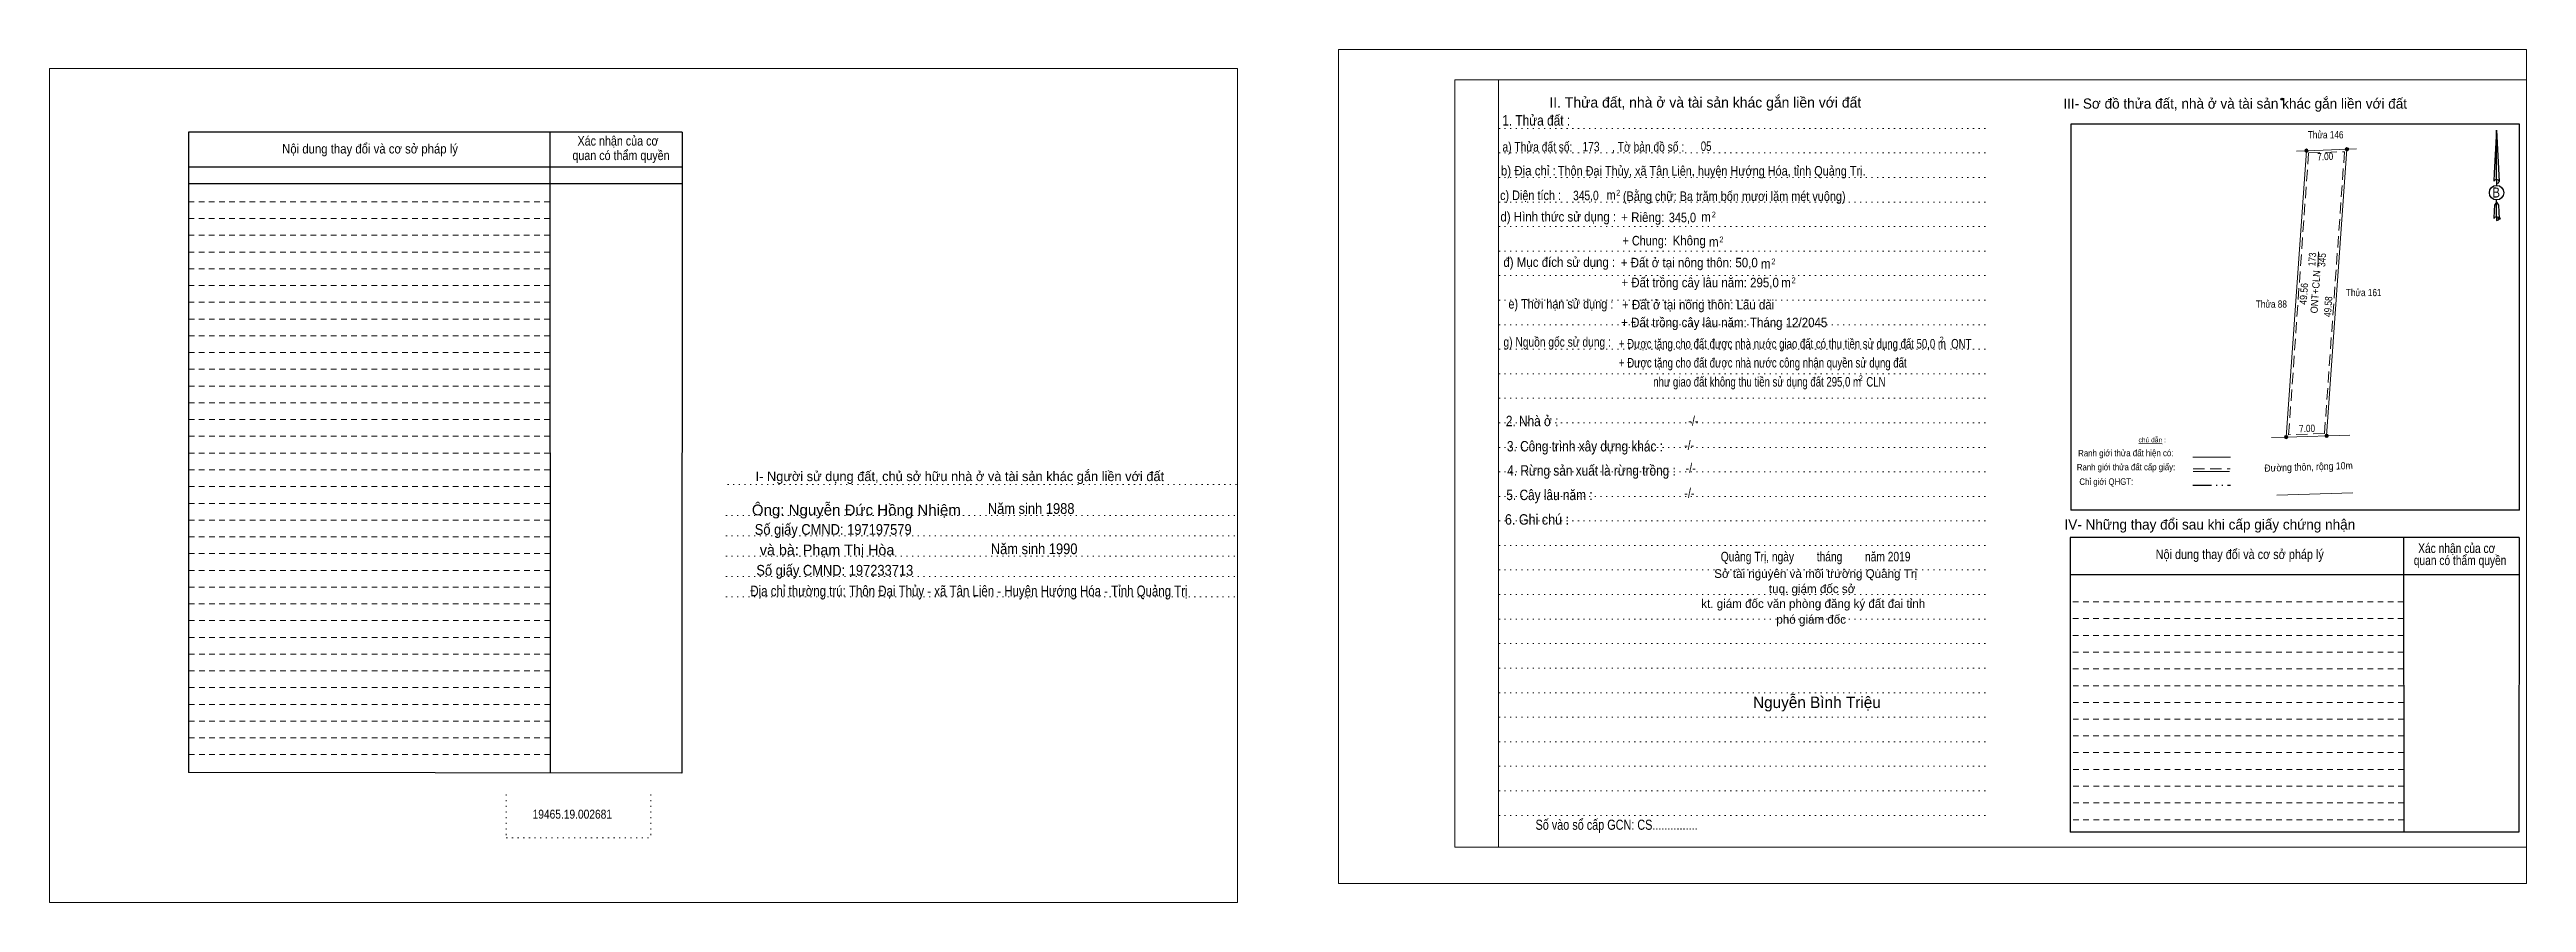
# Model space of a CAD drawing. Header units: metres. Extents: x 550329 to 551621, y 1838551 to 1839359.
# Drawn here: x 551190.3 to 551618.2, y 1839183.9 to 1839331.2 of the extents above; entities that cross this region are included whole.
import ezdxf
from ezdxf.enums import TextEntityAlignment as Align

# ---------------------------------------------------------------- set-up
doc = ezdxf.new("R2010")
doc.units = ezdxf.units.M
doc.header["$LTSCALE"] = 0.65
doc.header["$PDMODE"] = 32
doc.header["$PDSIZE"] = 0.325
for name, pattern in [('DASH_DOUBLE_DOT', [9.2, 5, -1.2, 0.3, -1.2, 0.3, -1.2]), ('DOTTED', [1.5, 0.3, -1.2]), ('MEDIUM_DASHED', [4.5, 3, -1.5]), ('SHORT_DASHED', [2.7, 1.5, -1.2])]:
    doc.linetypes.add(name, pattern=pattern)
for name, color, linetype, lineweight in [('1', 7, 'DOTTED', 13), ('10', 7, 'Continuous', 13), ('18', 7, 'Continuous', 25), ('2', 7, 'SHORT_DASHED', 13), ('28', 7, 'Continuous', 25), ('55', 7, 'Continuous', 13)]:
    doc.layers.add(name, color=color, linetype=linetype, lineweight=lineweight)

msp = doc.modelspace()

# ---------------------------------------------------------------- texts
at = {"layer": '10', "width": 0.85}
for s, p in [('Thửa 146', (551583.53, 1839315.84)), ('Thửa 161', (551590.105, 1839288.6)), ('Thửa 88', (551574.155, 1839286.61))]:
    msp.add_text(s, height=1.25, dxfattribs=at).set_placement(p, align=Align.CENTER)
at = {"layer": '10'}
for s, height, rotation, width, p in [('7.00', 1.25, 1.956, 0.85, (551583.4737, 1839312.0786)), ('173', 1.25, 85.941, 0.85, (551581.8256, 1839294.9058)), ('345', 1.25, 85.941, 0.85, (551583.5163, 1839294.8058)), ('49.56', 1.249, 85.939, 0.9, (551580.3714, 1839288.9508)), ('ONT+CLN', 1.25, 85.941, 0.95, (551582.3858, 1839289.3058)), ('49.58', 1.25, 85.941, 0.85, (551584.5699, 1839286.7408)), ('7.00', 1.25, 1.782, 0.85, (551580.3406, 1839265.1342)), ('Đường thôn, rộng 10m', 1.25, 1.782, 0.9, (551580.5906, 1839258.5118))]:
    msp.add_text(s, height=height, rotation=rotation, dxfattribs=dict(at, width=width)).set_placement(p, align=Align.CENTER)
at = {"layer": '18'}
for s, height, width, p in [('1. Thửa đất :', 1.8, 0.85, (551447.145, 1839318.05)), ('a) Thửa đất số:              , Tờ bản đồ số : ', 1.65, 0.8, (551457.26, 1839313.55)), ('05', 1.65, 0.75, (551476.505, 1839313.67)), ('b) Địa chỉ : ', 1.65, 0.9, (551446.07, 1839309.43)), ('Thôn Đại Thủy, xã Tân Liên, huyện Hướng Hóa, tỉnh Quảng Trị.', 1.65, 0.85, (551477.465, 1839309.41)), ('173', 1.65, 0.8, (551456.625, 1839313.59)), ('c) Diện tích :                                                   ', 1.65, 0.85, (551459.455, 1839305.19)), ('345,0', 1.65, 0.8, (551455.735, 1839305.15)), ('2', 1, 0.75, (551461.325, 1839305.95)), ('(Bằng chữ: Ba trăm bốn mươi lăm mét vuông)', 1.65, 0.85, (551481.365, 1839305.03)), ('B', 1.728, 0.85, (551612.985, 1839305.63)), ('d) Hình thức sử dụng :', 1.65, 0.9, (551450.955, 1839301.49)), (' m', 1.65, 0.85, (551459.825, 1839305.23)), ('+ Riêng: ', 1.65, 0.9, (551465.845, 1839301.41)), ('345,0', 1.65, 0.85, (551472.415, 1839301.35)), (' m', 1.65, 0.9, (551476.215, 1839301.47)), ('2', 1, 0.8, (551477.83, 1839302.19)), ('       + Chung:', 1.65, 0.85, (551464.07, 1839297.35)), ('Không', 1.65, 0.9, (551473.58, 1839297.37)), (' m', 1.65, 0.9, (551477.555, 1839297.17)), ('2', 1, 0.8, (551479.15, 1839297.89)), ('đ) Mục đích sử dụng :', 1.65, 0.9, (551451.135, 1839293.65)), ('+ Đất ở tại nông thôn: 50,0', 1.65, 0.9, (551473.595, 1839293.57)), (' m', 1.65, 0.9, (551486.535, 1839293.37)), ('2', 1, 0.8, (551488.13, 1839294.09)), ('+ Đất trồng cây lâu năm: 295,0', 1.65, 0.9, (551475.465, 1839290.13)), (' m', 1.65, 0.9, (551490.025, 1839290.11)), ('2', 1, 0.8, (551491.62, 1839290.83)), ('e) Thời hạn sử dụng :', 1.65, 0.85, (551451.405, 1839286.45)), ('+ Đất ở tại nông thôn: Lâu dài', 1.65, 0.9, (551475.12, 1839286.31)), ('g) Nguồn gốc sử dụng :', 1.65, 0.8, (551450.77, 1839279.87)), ('+ Được tặng cho đất được nhà nước giao đất có thu tiền sử dụng đất 50,0 m  ONT', 1.65, 0.75, (551491.88, 1839279.56)), ('+ Đất trồng cây lâu năm: Tháng 12/2045', 1.65, 0.9, (551479.635, 1839283.23)), ('2', 1, 0.8, (551517.19, 1839280.61)), ('+ Được tặng cho đất được nhà nước công nhận quyền sử dụng đất', 1.65, 0.75, (551486.295, 1839276.28)), ('như giao đất không thu tiền sử dụng đất 295,0 m  CLN', 1.65, 0.75, (551487.425, 1839272.99)), ('2', 1, 0.8, (551503.22, 1839273.93)), ('2. Nhà ở :', 1.8, 0.85, (551446.445, 1839266.15)), ('3. Công trình xây dựng khác :', 1.8, 0.85, (551455.57, 1839261.79)), ('4. Rừng sản xuất là rừng trồng :', 1.8, 0.85, (551456.705, 1839257.61)), ('5. Cây lâu năm :', 1.8, 0.85, (551449.44, 1839253.39)), ('6. Ghi chú :', 1.8, 0.9, (551447.285, 1839249.15)), ('Quảng Trị, ngày        tháng        năm 2019', 1.65, 0.8, (551495.42, 1839242.81)), ('19465.19.002681', 1.55, 0.85, (551280.63, 1839198.39)), ('Số vào sổ cấp GCN: CS...............', 1.75, 0.8, (551461.03, 1839196.47))]:
    msp.add_text(s, height=height, dxfattribs=dict(at, width=width)).set_placement(p, align=Align.CENTER)
for s, height, p in [('II. Thửa đất, nhà ở và tài sản khác gắn liền với đất', 1.8, (551476.36, 1839321.15)), ('Sở tài nguyên và môi trường Quảng Trị', 1.5, (551495.44, 1839239.95)), ('tuq. giám đốc sở', 1.5, (551494.81, 1839237.33)), ('kt. giám đốc văn phòng đăng ký đất đai tỉnh', 1.5, (551495.005, 1839234.77)), ('phó giám đốc', 1.5, (551494.655, 1839232.05)), ('Nguyễn Bình Triệu', 1.98, (551495.645, 1839217.49))]:
    msp.add_text(s, height=height, dxfattribs=at).set_placement(p, align=Align.CENTER)
at = {"layer": '2'}
for s, width, p in [('Xác nhận của cơ', 0.85, (551288.525, 1839314.59)), ('Xác nhận của cơ', 0.85, (551288.525, 1839314.59)), ('Nội dung thay đổi và cơ sở pháp lý', 0.9, (551245.69, 1839313.23)), ('Nội dung thay đổi và cơ sở pháp lý', 0.9, (551245.69, 1839313.23)), (' quan có thẩm quyền', 0.85, (551288.785, 1839312.09)), (' quan có thẩm quyền', 0.85, (551288.785, 1839312.09))]:
    msp.add_text(s, height=1.63, dxfattribs=dict(at, width=width)).set_placement(p, align=Align.CENTER)
at = {"layer": '28'}
for s, height, p in [('III- Sơ đồ thửa đất, nhà ở và tài sản khác gắn liền với đất', 1.75, (551567.9, 1839320.97)), ('I- Người sử dụng đất, chủ sở hữu nhà ở và tài sản khác gắn liền với đất', 1.653, (551347.585, 1839256.67)), ('IV- Những thay đổi sau khi cấp giấy chứng nhận', 1.75, (551563.525, 1839248.31)), ('và bà: Phạm Thị Hòa', 1.85, (551324.64, 1839243.86))]:
    msp.add_text(s, height=height, dxfattribs=at).set_placement(p, align=Align.CENTER)
for s, height, width, p in [('-/-', 1.65, 0.85, (551474.315, 1839266.25)), ('-/-', 1.65, 0.85, (551473.575, 1839262.05)), ('-/-', 1.65, 0.85, (551473.835, 1839258.11)), ('-/-', 1.65, 0.85, (551473.625, 1839253.79)), ('Ông: Nguyễn Đức Hồng Nhiệm', 1.85, 1.05, (551329.7, 1839250.77)), ('Năm sinh 1988', 1.85, 0.9, (551359.9, 1839251.01)), ('Số giấy CMND: 197197579', 1.85, 0.9, (551325.7, 1839247.4)), ('Năm sinh 1990', 1.85, 0.9, (551360.415, 1839244.06)), ('Nội dung thay đổi và cơ sở pháp lý', 1.65, 0.85, (551568.69, 1839243.21)), (' quan có thẩm quyền', 1.65, 0.8, (551606.505, 1839242.17)), ('Xác nhận của cơ', 1.65, 0.8, (551606.175, 1839244.25)), ('Địa chỉ thường trú: Thôn Đại Thủy - xã Tân Liên - Huyện Hướng Hóa - Tỉnh Quảng Trị', 1.85, 0.8, (551349.155, 1839236.78)), ('Số giấy CMND: 197233713', 1.85, 0.9, (551325.975, 1839240.35))]:
    msp.add_text(s, height=height, dxfattribs=dict(at, width=width)).set_placement(p, align=Align.CENTER)
at = {"layer": '55'}
msp.add_text('chú dẫn :', height=0.8323, rotation=359.976, dxfattribs=at).set_placement((551553.5648, 1839263.3688), align=Align.CENTER)
at = {"layer": '55', "width": 0.9}
for s, height, p in [('Ranh giới thửa đất cấp giấy:', 1.12, (551549.0438, 1839258.5281)), ('Ranh giới thửa đất hiện có:', 1.13, (551549.0038, 1839260.9476)), ('Chỉ giới QHGT:', 1.125, (551545.6388, 1839256.0204))]:
    msp.add_text(s, height=height, rotation=0.127, dxfattribs=at).set_placement(p, align=Align.CENTER)

# ---------------------------------------------------------------- hatches: boundary and pattern name
at = {"layer": '10'}
for points in [[(551580.51, 1839313.71, 1), (551579.91, 1839313.71, 1)], [(551587.51, 1839313.95, 1), (551586.91, 1839313.95, 1)], [(551577, 1839264.27, 1), (551576.4, 1839264.27, 1)], [(551584, 1839264.49, 1), (551583.4, 1839264.49, 1)]]:
    msp.add_hatch(color=256, dxfattribs=at).paths.add_polyline_path(points)

# ---------------------------------------------------------------- linework, layer by layer
at = {"layer": '1', "linetype": 'Continuous'}
for p, q in [((551433.12, 1839325.97), (551618.22, 1839325.97)), ((551433.12, 1839325.97), (551433.12, 1839193.47)), ((551618.22, 1839325.97), (551618.22, 1839192.35)), ((551433.12, 1839193.47), (551618.22, 1839193.47))]:
    msp.add_line(p, q, dxfattribs=at)
at = {"layer": '1'}
for p, q in [((551440.62, 1839325.97), (551440.62, 1839193.47)), ((551440.62, 1839325.97), (551440.62, 1839193.47)), ((551440.7, 1839317.55), (551525.24, 1839317.55)), ((551440.7, 1839313.33), (551525.24, 1839313.33)), ((551440.7, 1839309.09), (551525.24, 1839309.09)), ((551440.7, 1839304.85), (551525.24, 1839304.85)), ((551440.7, 1839300.61), (551525.24, 1839300.61)), ((551440.7, 1839296.37), (551525.24, 1839296.37)), ((551440.7, 1839292.15), (551525.24, 1839292.15)), ((551440.7, 1839287.91), (551525.24, 1839287.91)), ((551440.7, 1839283.67), (551525.24, 1839283.67)), ((551440.7, 1839279.43), (551525.24, 1839279.43)), ((551440.7, 1839275.21), (551525.24, 1839275.21)), ((551440.7, 1839270.97), (551525.24, 1839270.97)), ((551440.7, 1839266.73), (551525.24, 1839266.73)), ((551440.7, 1839262.49), (551525.24, 1839262.49)), ((551307.45, 1839256.11), (551395.51, 1839256.11)), ((551440.7, 1839258.25), (551525.24, 1839258.25)), ((551440.7, 1839254.03), (551525.24, 1839254.03)), ((551307.16, 1839250.71), (551395.21, 1839250.71)), ((551307.16, 1839247.21), (551395.21, 1839247.21)), ((551440.7, 1839249.79), (551525.24, 1839249.79)), ((551307.16, 1839243.71), (551395.21, 1839243.71)), ((551440.7, 1839245.55), (551525.24, 1839245.55)), ((551307.16, 1839240.21), (551395.21, 1839240.21)), ((551440.7, 1839241.33), (551525.24, 1839241.33)), ((551307.16, 1839236.71), (551395.21, 1839236.71)), ((551440.7, 1839237.09), (551525.24, 1839237.09)), ((551440.7, 1839232.83), (551525.24, 1839232.83)), ((551440.7, 1839228.61), (551525.24, 1839228.61)), ((551440.7, 1839224.39), (551525.24, 1839224.39)), ((551440.7, 1839220.13), (551525.24, 1839220.13)), ((551440.7, 1839215.89), (551525.24, 1839215.89)), ((551440.7, 1839211.67), (551525.24, 1839211.67)), ((551440.7, 1839207.43), (551525.24, 1839207.43)), ((551269.23, 1839202.57), (551269.23, 1839195.07)), ((551294.21, 1839202.57), (551294.21, 1839195.07)), ((551440.7, 1839203.19), (551525.24, 1839203.19)), ((551440.7, 1839198.95), (551525.24, 1839198.95)), ((551269.23, 1839195.07), (551294.21, 1839195.07))]:
    msp.add_line(p, q, dxfattribs=at)
at = {"layer": '1', "linetype": 'Continuous'}
for points in [[(551413.02, 1839187.17), (551618.22, 1839187.17), (551618.22, 1839331.17), (551413.02, 1839331.17)], [(551190.32, 1839183.93), (551395.52, 1839183.93), (551395.52, 1839327.93), (551190.32, 1839327.93)], [(551190.32, 1839327.93), (551395.52, 1839327.93), (551395.52, 1839183.93), (551190.32, 1839183.93)], [(551190.32, 1839183.93), (551395.52, 1839183.93), (551395.52, 1839327.93), (551190.32, 1839327.93)], [(551440.62, 1839325.97), (551618.22, 1839325.97), (551618.22, 1839193.47), (551440.62, 1839193.47)]]:
    msp.add_lwpolyline(points, close=True, dxfattribs=at)
at = {"layer": '10'}
for p, q in [((551576.7, 1839264.27), (551580.21, 1839313.71)), ((551578.49, 1839313.65), (551580.21, 1839313.71)), ((551580.21, 1839313.71), (551588.83, 1839314.01)), ((551587.21, 1839313.95), (551583.7, 1839264.49)), ((551582.31, 1839296.23), (551582.16, 1839293.61)), ((551576.7, 1839264.27), (551574.18, 1839264.19)), ((551587.7, 1839264.62), (551576.7, 1839264.27)), ((551588.24, 1839254.62), (551575.1, 1839254.22))]:
    msp.add_line(p, q, dxfattribs=at)
at = {"layer": '10', "linetype": 'MEDIUM_DASHED'}
msp.add_lwpolyline([(551586.78, 1839313.54), (551583.33, 1839264.88), (551577.13, 1839264.68), (551580.58, 1839313.32)], close=True, dxfattribs=at)
at = {"layer": '10'}
for centre in [(551580.21, 1839313.71), (551587.21, 1839313.95), (551576.7, 1839264.27), (551583.7, 1839264.49)]:
    msp.add_circle(centre, 0.3, dxfattribs=at)
at = {"layer": '18'}
for p, q in [((551613.04, 1839317.27), (551613.5, 1839308.41)), ((551613.04, 1839317.27), (551613.5, 1839308.41)), ((551613.04, 1839317.27), (551613.5, 1839308.41)), ((551612.66, 1839309.81), (551612.58, 1839308.43)), ((551613.04, 1839308.71), (551613.04, 1839308.37)), ((551613.04, 1839308.37), (551613.04, 1839308.11)), ((551613.04, 1839308.11), (551613.04, 1839307.77)), ((551613.04, 1839308.11), (551613.04, 1839307.77)), ((551613.04, 1839308.11), (551613.04, 1839307.77)), ((551613.5, 1839308.41), (551613.5, 1839308.43)), ((551613.04, 1839304.81), (551613.04, 1839305.21)), ((551613.04, 1839304.81), (551613.04, 1839305.21)), ((551613.04, 1839304.81), (551613.04, 1839305.21)), ((551613.04, 1839304.81), (551613.38, 1839304.31)), ((551613.04, 1839304.81), (551613.38, 1839304.31)), ((551613.04, 1839304.81), (551613.38, 1839304.31)), ((551613.38, 1839304.31), (551613.5, 1839302.01)), ((551613.38, 1839304.31), (551613.5, 1839302.01)), ((551613.38, 1839304.31), (551613.5, 1839302.01)), ((551613.04, 1839302.31), (551613.04, 1839301.97)), ((551613.04, 1839301.97), (551613.04, 1839301.71))]:
    msp.add_line(p, q, dxfattribs=at)
for points in [[(551613.04, 1839308.71), (551613.04, 1839317.27), (551612.66, 1839309.81)], [(551613.04, 1839302.31), (551613.04, 1839304.81), (551612.7, 1839304.31), (551612.66, 1839303.37), (551612.58, 1839302.01)]]:
    msp.add_lwpolyline(points, dxfattribs=at)
msp.add_ellipse((551613.0536, 1839306.4597), major_axis=(0, 1.258), ratio=0.983453, dxfattribs=at)
for centre, start_param, end_param in [((551613.054, 1839308.3982), 1.57079633, 3.07445202), ((551613.054, 1839308.3982), 0.06714063, 1.57079633), ((551613.054, 1839308.3982), 4.71238898, 6.28318531), ((551613.054, 1839301.9777), 2.49106941, 3.07427841), ((551613.054, 1839301.9777), 1.57079633, 2.49106941), ((551613.054, 1839301.9777), 0.06714063, 1.57079633), ((551613.054, 1839301.9777), 4.71238898, 6.28318531)]:
    msp.add_ellipse(centre, major_axis=(0.4535, 0), ratio=0.655448, start_param=start_param, end_param=end_param, dxfattribs=at)
msp.add_point((551613.5, 1839302.01), dxfattribs=at)
at = {"layer": '2', "linetype": 'Continuous', "lineweight": 25}
for p, q in [((551299.59, 1839316.89), (551214.32, 1839316.89)), ((551214.32, 1839316.89), (551214.32, 1839206.37)), ((551276.75, 1839316.89), (551276.78, 1839206.29)), ((551299.59, 1839310.85), (551214.43, 1839310.85)), ((551299.59, 1839307.97), (551214.43, 1839307.97))]:
    msp.add_line(p, q, dxfattribs=at)
at = {"layer": '2'}
for p, q in [((551276.75, 1839304.89), (551214.31, 1839304.89)), ((551276.75, 1839302.01), (551214.31, 1839302.01)), ((551276.75, 1839302.01), (551214.32, 1839302.01)), ((551276.75, 1839299.11), (551214.32, 1839299.11)), ((551276.75, 1839296.21), (551214.32, 1839296.21)), ((551276.75, 1839293.33), (551214.32, 1839293.33)), ((551276.75, 1839290.43), (551214.32, 1839290.43)), ((551276.75, 1839287.55), (551214.32, 1839287.55)), ((551276.76, 1839284.65), (551214.32, 1839284.65)), ((551276.76, 1839281.75), (551214.32, 1839281.75)), ((551276.76, 1839278.87), (551214.32, 1839278.87)), ((551276.77, 1839275.97), (551214.32, 1839275.97)), ((551276.77, 1839273.07), (551214.32, 1839273.07)), ((551276.77, 1839270.19), (551214.32, 1839270.19)), ((551276.77, 1839267.29), (551214.32, 1839267.29)), ((551276.77, 1839264.41), (551214.32, 1839264.41)), ((551276.77, 1839261.51), (551214.32, 1839261.51)), ((551276.77, 1839258.61), (551214.32, 1839258.61)), ((551276.77, 1839255.73), (551214.32, 1839255.73)), ((551276.77, 1839252.83), (551214.32, 1839252.83)), ((551276.77, 1839249.93), (551214.32, 1839249.93)), ((551276.77, 1839247.05), (551214.32, 1839247.05)), ((551276.78, 1839244.15), (551214.32, 1839244.15)), ((551276.78, 1839241.25), (551214.32, 1839241.25)), ((551276.78, 1839238.37), (551214.32, 1839238.37)), ((551276.78, 1839235.47), (551214.32, 1839235.47)), ((551276.79, 1839232.59), (551214.32, 1839232.59)), ((551597, 1839232.93), (551539.42, 1839232.93)), ((551597, 1839230.03), (551539.42, 1839230.03)), ((551276.79, 1839229.69), (551214.32, 1839229.69)), ((551276.79, 1839226.79), (551214.32, 1839226.79)), ((551597, 1839227.13), (551539.42, 1839227.13)), ((551276.79, 1839223.91), (551214.32, 1839223.91)), ((551597, 1839224.25), (551539.42, 1839224.25)), ((551597.02, 1839221.35), (551539.42, 1839221.35)), ((551276.79, 1839221.01), (551214.32, 1839221.01)), ((551276.79, 1839218.11), (551214.32, 1839218.11)), ((551597.02, 1839218.47), (551539.42, 1839218.47)), ((551276.79, 1839215.23), (551214.32, 1839215.23)), ((551597.02, 1839215.57), (551539.42, 1839215.57)), ((551597.02, 1839212.67), (551539.42, 1839212.67)), ((551276.79, 1839212.33), (551214.32, 1839212.33)), ((551276.79, 1839209.45), (551214.32, 1839209.45)), ((551597.02, 1839209.79), (551539.42, 1839209.79)), ((551597.04, 1839206.89), (551539.42, 1839206.89)), ((551597.04, 1839203.99), (551539.42, 1839203.99)), ((551597.04, 1839201.11), (551539.42, 1839201.11)), ((551597.04, 1839198.21), (551539.42, 1839198.21))]:
    msp.add_line(p, q, dxfattribs=at)
at = {"layer": '2', "linetype": 'Continuous', "lineweight": 25}
msp.add_lwpolyline([(551299.59, 1839316.89), (551299.54, 1839206.25), (551214.32, 1839206.37)], dxfattribs=at)
at = {"layer": '28'}
for p, q in [((551539.5, 1839318.29), (551539.5, 1839251.65)), ((551617.02, 1839251.65), (551539.5, 1839251.65)), ((551597, 1839246.95), (551597.04, 1839196.07)), ((551616.94, 1839246.95), (551616.9, 1839196.07)), ((551616.94, 1839240.49), (551539.42, 1839240.49)), ((551616.9, 1839196.07), (551539.42, 1839196.07))]:
    msp.add_line(p, q, dxfattribs=at)
at = {"layer": '28', "linetype": 'SHORT_DASHED', "lineweight": 13}
msp.add_line((551597, 1839235.81), (551539.42, 1839235.81), dxfattribs=at)
at = {"layer": '28'}
for points in [[(551617.02, 1839251.65), (551617.02, 1839318.29), (551539.5, 1839318.29)], [(551616.94, 1839246.95), (551539.42, 1839246.95), (551539.42, 1839196.07)]]:
    msp.add_lwpolyline(points, dxfattribs=at)
msp.add_point((551575.96, 1839322.61), dxfattribs=at)
at = {"layer": '55'}
for p, q in [((551551.24, 1839263.15), (551555.31, 1839263.13)), ((551560.61, 1839260.81), (551567.11, 1839260.81)), ((551560.67, 1839258.33), (551566.91, 1839258.33)), ((551560.67, 1839258.33), (551566.91, 1839258.33))]:
    msp.add_line(p, q, dxfattribs=at)
at = {"layer": '55', "linetype": 'DASH_DOUBLE_DOT', "lineweight": 25}
msp.add_line((551560.57, 1839255.95), (551567.07, 1839255.95), dxfattribs=at)
at = {"layer": '55', "linetype": 'MEDIUM_DASHED'}
msp.add_line((551560.65, 1839258.77), (551567.05, 1839258.77), dxfattribs=at)

msp.set_redraw_order([(e.dxf.handle, doc.entitydb.next_handle()) for e in msp.query("TEXT MTEXT ATTDEF DIMENSION ARC_DIMENSION")])  # texts and dimensions are drawn at this point

doc.saveas('drawing.dxf')
